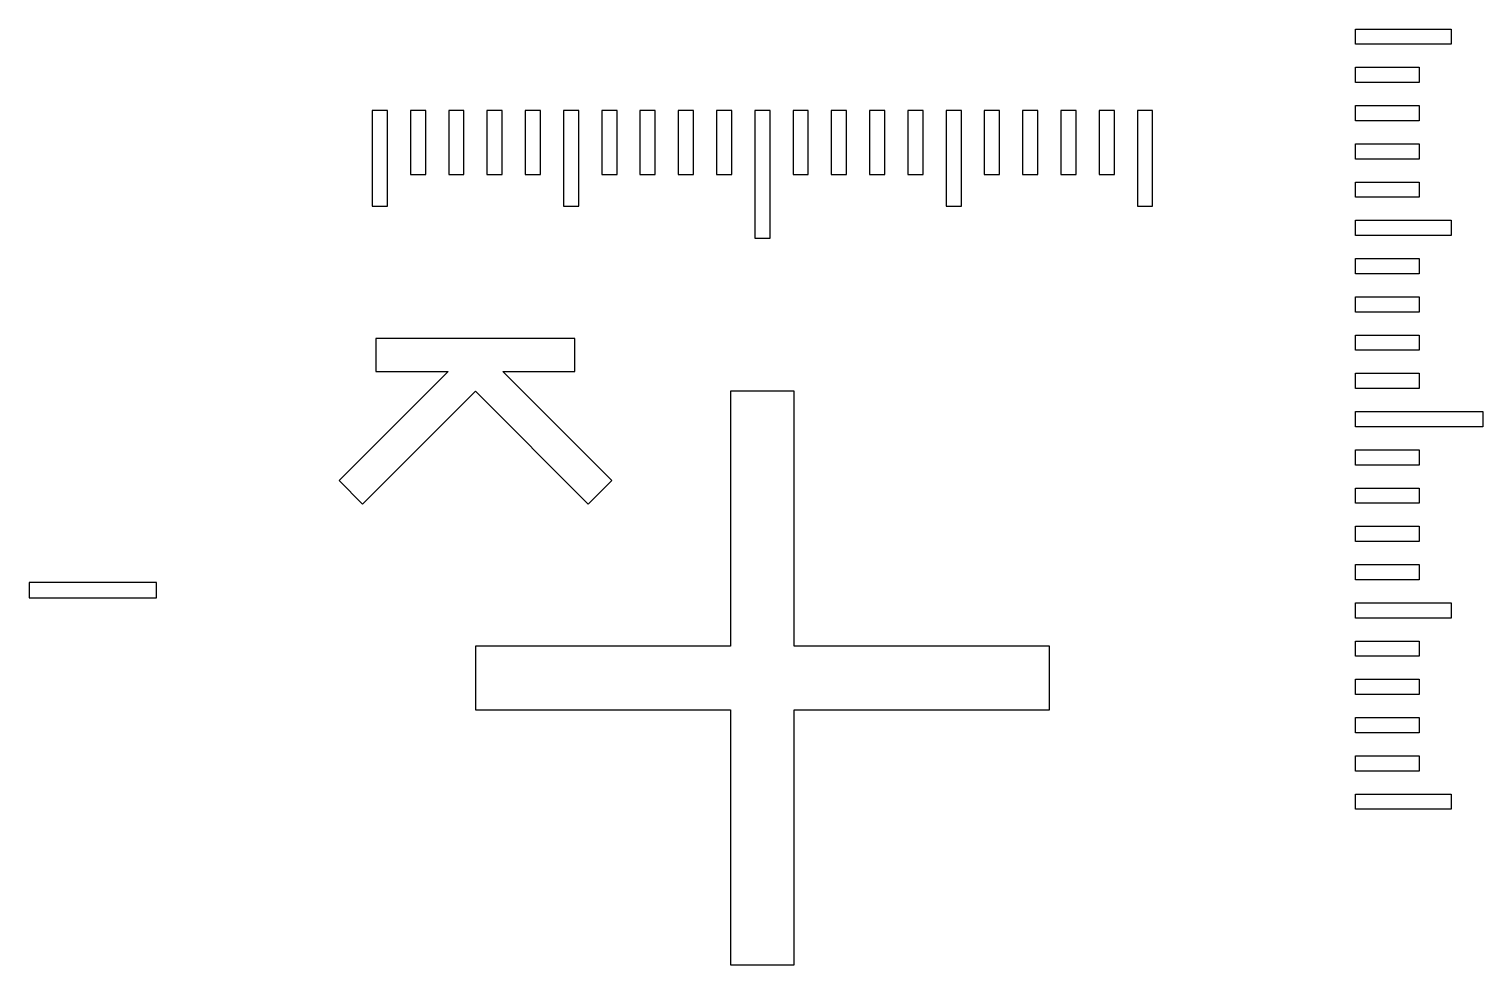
# Model space of a CAD drawing. Extents: x -24493 to 76507, y 84496 to 185496.
# Drawn here: x 25432 to 26572, y 160551 to 161285 of the extents above; entities that cross this region are included whole.
import ezdxf

# ---------------------------------------------------------------- set-up
doc = ezdxf.new("R2010")
doc.units = 13
doc.layers.add('CL - Main', color=150, linetype='Continuous')

msp = doc.modelspace()

# ---------------------------------------------------------------- linework, layer by layer
at = {"layer": 'CL - Main'}
for p, q in [((26471.8, 161284.9), (26546.8, 161284.9)), ((26471.8, 161272.9), (26471.8, 161284.9)), ((26546.8, 161284.9), (26546.8, 161272.9)), ((26546.8, 161272.9), (26471.8, 161272.9)), ((26471.8, 161254.9), (26521.8, 161254.9)), ((26471.8, 161242.9), (26471.8, 161254.9)), ((26521.8, 161254.9), (26521.8, 161242.9)), ((26521.8, 161242.9), (26471.8, 161242.9)), ((25700.8, 161220.9), (25700.8, 161145.9)), ((25712.8, 161220.9), (25700.8, 161220.9)), ((25712.8, 161145.9), (25712.8, 161220.9)), ((25730.8, 161220.9), (25730.8, 161170.9)), ((25742.8, 161220.9), (25730.8, 161220.9)), ((25742.8, 161170.9), (25742.8, 161220.9)), ((25760.8, 161220.9), (25760.8, 161170.9)), ((25772.8, 161220.9), (25760.8, 161220.9)), ((25772.8, 161170.9), (25772.8, 161220.9)), ((25790.8, 161220.9), (25790.8, 161170.9)), ((25802.8, 161220.9), (25790.8, 161220.9)), ((25802.8, 161170.9), (25802.8, 161220.9)), ((25820.8, 161220.9), (25820.8, 161170.9)), ((25832.8, 161220.9), (25820.8, 161220.9)), ((25832.8, 161170.9), (25832.8, 161220.9)), ((25850.8, 161220.9), (25850.8, 161145.9)), ((25862.8, 161220.9), (25850.8, 161220.9)), ((25862.8, 161145.9), (25862.8, 161220.9)), ((25880.8, 161220.9), (25880.8, 161170.9)), ((25892.8, 161220.9), (25880.8, 161220.9)), ((25892.8, 161170.9), (25892.8, 161220.9)), ((25910.8, 161220.9), (25910.8, 161170.9)), ((25922.8, 161220.9), (25910.8, 161220.9)), ((25922.8, 161170.9), (25922.8, 161220.9)), ((25940.8, 161220.9), (25940.8, 161170.9)), ((25952.8, 161220.9), (25940.8, 161220.9)), ((25952.8, 161170.9), (25952.8, 161220.9)), ((25970.8, 161220.9), (25970.8, 161170.9)), ((25982.8, 161220.9), (25970.8, 161220.9)), ((25982.8, 161170.9), (25982.8, 161220.9)), ((26000.8, 161220.9), (26000.8, 161120.9)), ((26012.8, 161220.9), (26000.8, 161220.9)), ((26012.8, 161120.9), (26012.8, 161220.9)), ((26030.8, 161220.9), (26030.8, 161170.9)), ((26042.8, 161220.9), (26030.8, 161220.9)), ((26042.8, 161170.9), (26042.8, 161220.9)), ((26060.8, 161220.9), (26060.8, 161170.9)), ((26072.8, 161220.9), (26060.8, 161220.9)), ((26072.8, 161170.9), (26072.8, 161220.9)), ((26090.8, 161220.9), (26090.8, 161170.9)), ((26102.8, 161220.9), (26090.8, 161220.9)), ((26102.8, 161170.9), (26102.8, 161220.9)), ((26120.8, 161220.9), (26120.8, 161170.9)), ((26132.8, 161220.9), (26120.8, 161220.9)), ((26132.8, 161170.9), (26132.8, 161220.9)), ((26150.8, 161220.9), (26150.8, 161145.9)), ((26162.8, 161220.9), (26150.8, 161220.9)), ((26162.8, 161145.9), (26162.8, 161220.9)), ((26180.8, 161220.9), (26180.8, 161170.9)), ((26192.8, 161220.9), (26180.8, 161220.9)), ((26192.8, 161170.9), (26192.8, 161220.9)), ((26210.8, 161220.9), (26210.8, 161170.9)), ((26222.8, 161220.9), (26210.8, 161220.9)), ((26222.8, 161170.9), (26222.8, 161220.9)), ((26240.8, 161220.9), (26240.8, 161170.9)), ((26252.8, 161220.9), (26240.8, 161220.9)), ((26252.8, 161170.9), (26252.8, 161220.9)), ((26270.8, 161220.9), (26270.8, 161170.9)), ((26282.8, 161220.9), (26270.8, 161220.9)), ((26282.8, 161170.9), (26282.8, 161220.9)), ((26300.8, 161220.9), (26300.8, 161145.9)), ((26312.8, 161220.9), (26300.8, 161220.9)), ((26312.8, 161145.9), (26312.8, 161220.9)), ((26471.8, 161224.9), (26521.8, 161224.9)), ((26471.8, 161212.9), (26471.8, 161224.9)), ((26521.8, 161224.9), (26521.8, 161212.9)), ((26521.8, 161212.9), (26471.8, 161212.9)), ((26471.8, 161194.9), (26521.8, 161194.9)), ((26471.8, 161182.9), (26471.8, 161194.9)), ((26521.8, 161194.9), (26521.8, 161182.9)), ((26521.8, 161182.9), (26471.8, 161182.9)), ((25730.8, 161170.9), (25742.8, 161170.9)), ((25760.8, 161170.9), (25772.8, 161170.9)), ((25790.8, 161170.9), (25802.8, 161170.9)), ((25820.8, 161170.9), (25832.8, 161170.9)), ((25880.8, 161170.9), (25892.8, 161170.9)), ((25910.8, 161170.9), (25922.8, 161170.9)), ((25940.8, 161170.9), (25952.8, 161170.9)), ((25970.8, 161170.9), (25982.8, 161170.9)), ((26030.8, 161170.9), (26042.8, 161170.9)), ((26060.8, 161170.9), (26072.8, 161170.9)), ((26090.8, 161170.9), (26102.8, 161170.9)), ((26120.8, 161170.9), (26132.8, 161170.9)), ((26180.8, 161170.9), (26192.8, 161170.9)), ((26210.8, 161170.9), (26222.8, 161170.9)), ((26240.8, 161170.9), (26252.8, 161170.9)), ((26270.8, 161170.9), (26282.8, 161170.9)), ((26471.8, 161164.9), (26521.8, 161164.9)), ((26471.8, 161152.9), (26471.8, 161164.9)), ((26521.8, 161164.9), (26521.8, 161152.9)), ((26521.8, 161152.9), (26471.8, 161152.9)), ((25700.8, 161145.9), (25712.8, 161145.9)), ((25850.8, 161145.9), (25862.8, 161145.9)), ((26150.8, 161145.9), (26162.8, 161145.9)), ((26300.8, 161145.9), (26312.8, 161145.9)), ((26471.8, 161134.9), (26546.8, 161134.9)), ((26471.8, 161122.9), (26471.8, 161134.9)), ((26546.8, 161134.9), (26546.8, 161122.9)), ((26000.8, 161120.9), (26012.8, 161120.9)), ((26546.8, 161122.9), (26471.8, 161122.9)), ((26471.8, 161104.9), (26521.8, 161104.9)), ((26471.8, 161092.9), (26471.8, 161104.9)), ((26521.8, 161104.9), (26521.8, 161092.9)), ((26521.8, 161092.9), (26471.8, 161092.9)), ((26471.8, 161074.9), (26521.8, 161074.9)), ((26471.8, 161062.9), (26471.8, 161074.9)), ((26521.8, 161074.9), (26521.8, 161062.9)), ((26521.8, 161062.9), (26471.8, 161062.9)), ((25703.8, 161042.2), (25703.8, 161016.2)), ((25859.8, 161042.2), (25703.8, 161042.2)), ((25859.8, 161016.2), (25859.8, 161042.2)), ((26471.8, 161044.9), (26521.8, 161044.9)), ((26471.8, 161032.9), (26471.8, 161044.9)), ((26521.8, 161044.9), (26521.8, 161032.9)), ((26521.8, 161032.9), (26471.8, 161032.9)), ((25760.4, 161016.2), (25674.9, 160930.7)), ((25703.8, 161016.2), (25760.4, 161016.2)), ((25803.2, 161016.2), (25859.8, 161016.2)), ((25803.2, 161016.2), (25888.7, 160930.7)), ((26471.8, 161014.9), (26521.8, 161014.9)), ((26471.8, 161002.9), (26471.8, 161014.9)), ((26521.8, 161014.9), (26521.8, 161002.9)), ((26521.8, 161002.9), (26471.8, 161002.9)), ((25781.8, 161000.9), (25693.3, 160912.3)), ((25781.8, 161000.9), (25870.3, 160912.3)), ((25981.8, 161000.9), (25981.8, 160800.9)), ((26031.8, 161000.9), (25981.8, 161000.9)), ((26031.8, 160800.9), (26031.8, 161000.9)), ((26471.8, 160984.9), (26571.8, 160984.9)), ((26471.8, 160972.9), (26471.8, 160984.9)), ((26571.8, 160984.9), (26571.8, 160972.9)), ((26571.8, 160972.9), (26471.8, 160972.9)), ((26471.8, 160954.9), (26521.8, 160954.9)), ((26471.8, 160942.9), (26471.8, 160954.9)), ((26521.8, 160954.9), (26521.8, 160942.9)), ((26521.8, 160942.9), (26471.8, 160942.9)), ((25674.9, 160930.7), (25693.3, 160912.3)), ((25888.7, 160930.7), (25870.3, 160912.3)), ((26471.8, 160924.9), (26521.8, 160924.9)), ((26471.8, 160912.9), (26471.8, 160924.9)), ((26521.8, 160924.9), (26521.8, 160912.9)), ((26521.8, 160912.9), (26471.8, 160912.9)), ((26471.8, 160894.9), (26521.8, 160894.9)), ((26471.8, 160882.9), (26471.8, 160894.9)), ((26521.8, 160894.9), (26521.8, 160882.9)), ((26521.8, 160882.9), (26471.8, 160882.9)), ((26471.8, 160864.9), (26521.8, 160864.9)), ((26471.8, 160852.9), (26471.8, 160864.9)), ((26521.8, 160864.9), (26521.8, 160852.9)), ((25531.8, 160850.9), (25431.8, 160850.9)), ((25431.8, 160850.9), (25431.8, 160838.9)), ((25531.8, 160838.9), (25531.8, 160850.9)), ((26521.8, 160852.9), (26471.8, 160852.9)), ((25431.8, 160838.9), (25531.8, 160838.9)), ((26471.8, 160834.9), (26546.8, 160834.9)), ((26471.8, 160822.9), (26471.8, 160834.9)), ((26546.8, 160834.9), (26546.8, 160822.9)), ((26546.8, 160822.9), (26471.8, 160822.9)), ((25981.8, 160800.9), (25781.8, 160800.9)), ((25781.8, 160800.9), (25781.8, 160750.9)), ((26231.8, 160800.9), (26031.8, 160800.9)), ((26231.8, 160750.9), (26231.8, 160800.9)), ((26471.8, 160804.9), (26521.8, 160804.9)), ((26471.8, 160792.9), (26471.8, 160804.9)), ((26521.8, 160804.9), (26521.8, 160792.9)), ((26521.8, 160792.9), (26471.8, 160792.9)), ((26471.8, 160774.9), (26521.8, 160774.9)), ((26471.8, 160762.9), (26471.8, 160774.9)), ((26521.8, 160774.9), (26521.8, 160762.9)), ((26521.8, 160762.9), (26471.8, 160762.9)), ((25781.8, 160750.9), (25981.8, 160750.9)), ((25981.8, 160750.9), (25981.8, 160550.9)), ((26031.8, 160550.9), (26031.8, 160750.9)), ((26031.8, 160750.9), (26231.8, 160750.9)), ((26471.8, 160744.9), (26521.8, 160744.9)), ((26471.8, 160732.9), (26471.8, 160744.9)), ((26521.8, 160744.9), (26521.8, 160732.9)), ((26521.8, 160732.9), (26471.8, 160732.9)), ((26471.8, 160714.9), (26521.8, 160714.9)), ((26471.8, 160702.9), (26471.8, 160714.9)), ((26521.8, 160714.9), (26521.8, 160702.9)), ((26521.8, 160702.9), (26471.8, 160702.9)), ((26471.8, 160684.9), (26546.8, 160684.9)), ((26471.8, 160672.9), (26471.8, 160684.9)), ((26546.8, 160684.9), (26546.8, 160672.9)), ((26546.8, 160672.9), (26471.8, 160672.9)), ((25981.8, 160550.9), (26031.8, 160550.9))]:
    msp.add_line(p, q, dxfattribs=at)

doc.saveas('drawing.dxf')
